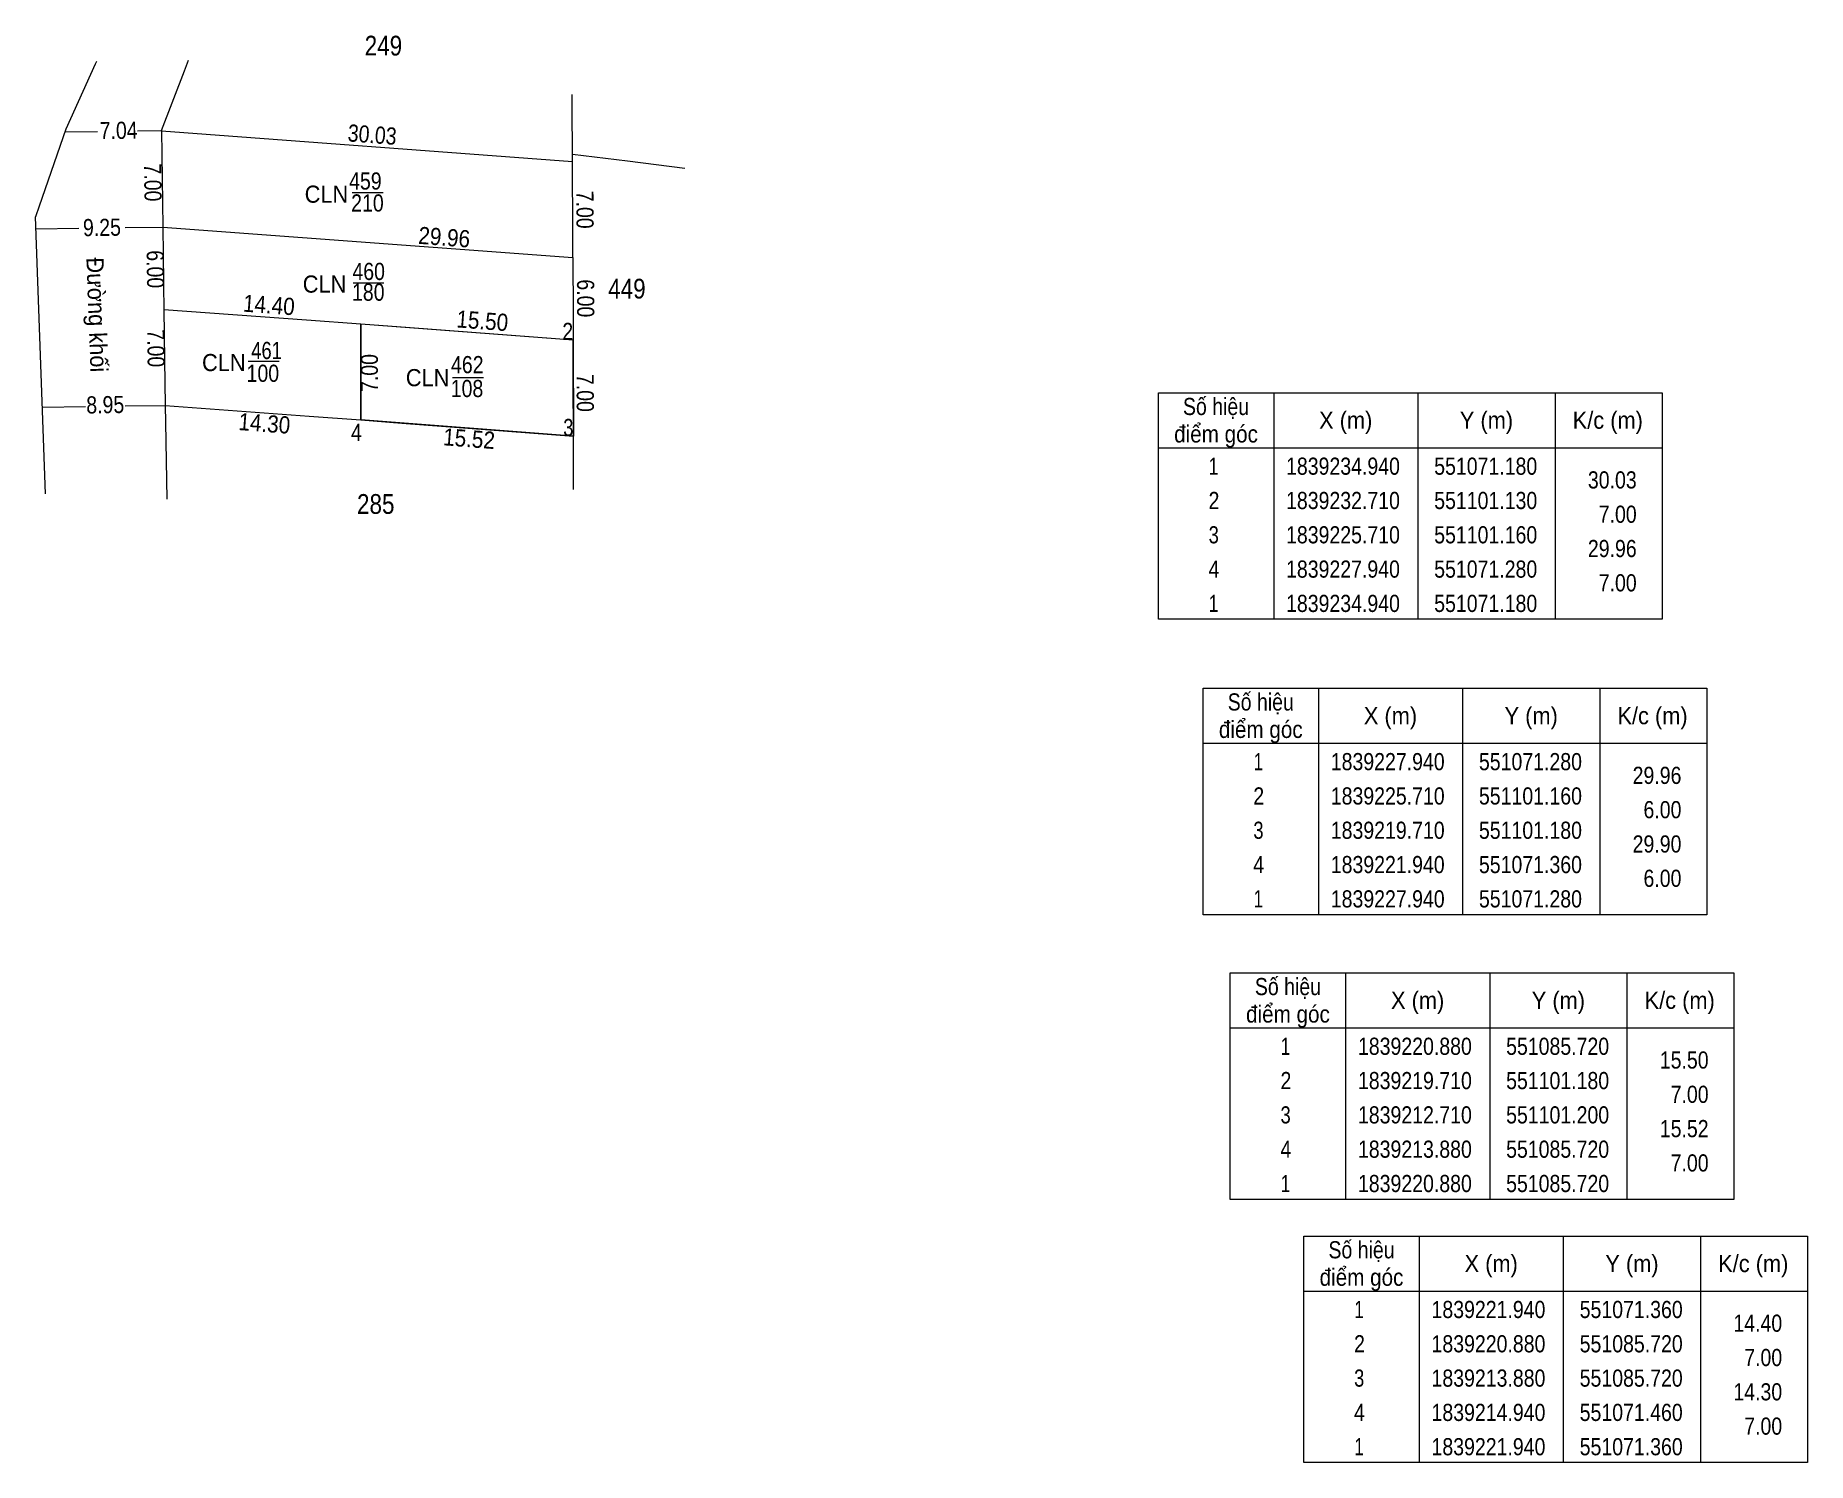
# Model space of a CAD drawing. Header units: metres. Extents: x 550382 to 551191, y 1839138 to 1839277.
# Drawn here: x 551062 to 551191.1, y 1839137.9 to 1839241.9 of the extents above; entities that cross this region are included whole.
import ezdxf
from ezdxf.enums import TextEntityAlignment as Align

# ---------------------------------------------------------------- set-up
doc = ezdxf.new("R2010")
doc.units = ezdxf.units.M
doc.header["$LTSCALE"] = 0.5
doc.linetypes.add('DOTTED', pattern=[1.5, 0.3, -1.2])
for name, color, linetype, lineweight in [('1', 7, 'DOTTED', 13), ('10', 7, 'Continuous', 13), ('23', 7, 'Continuous', 13), ('63', 7, 'Continuous', 13)]:
    doc.layers.add(name, color=color, linetype=linetype, lineweight=lineweight)
doc.layers.add('61', color=7, linetype='Continuous')

msp = doc.modelspace()

# ---------------------------------------------------------------- texts
at = {"layer": '1'}
for s, width, p in [('459', 0.85, (551086.04, 1839230.67)), ('CLN', 0.95, (551083.205, 1839229.71)), ('210', 0.85, (551086.19, 1839229.07)), ('460', 0.85, (551086.28, 1839224.08)), ('CLN', 0.95, (551083.065, 1839223.16)), ('180', 0.85, (551086.25, 1839222.57)), ('461', 0.8, (551078.84, 1839218.32)), ('CLN', 0.95, (551075.725, 1839217.44)), ('100', 0.85, (551078.57, 1839216.66)), ('CLN', 0.95, (551090.575, 1839216.34)), ('462', 0.85, (551093.465, 1839217.29)), ('108', 0.85, (551093.445, 1839215.55)), ('108', 0.85, (551093.445, 1839215.55))]:
    msp.add_text(s, height=1.25, dxfattribs=dict(at, width=width)).set_placement(p, align=Align.CENTER)
at = {"layer": '61', "width": 0.85}
for s, p in [('249', (551085.99, 1839240.44)), ('449', (551103.73, 1839222.73)), ('285', (551085.43, 1839207.04))]:
    msp.add_text(s, height=1.44, dxfattribs=at).set_placement(p)
at = {"layer": '63'}
for s, rotation, width, p in [('7.04', 0.814, 0.85, (551068.0711, 1839234.36)), ('30.03', 355.742, 0.85, (551086.4936, 1839234.0542)), ('7.00', 270.818, 0.85, (551069.9302, 1839231.1789)), ('7.00', 270.246, 0.85, (551101.416, 1839229.2027)), ('9.25', 0.867, 0.85, (551066.8555, 1839227.291)), ('29.96', 355.732, 0.9, (551091.7435, 1839226.5817)), ('Đường khối', 272.098, 0.95, (551065.8624, 1839221.5229)), ('6.00', 270.764, 0.85, (551070.1188, 1839224.8583)), ('6.00', 270.191, 0.85, (551101.4647, 1839222.7421)), ('14.40', 355.778, 0.9, (551078.969, 1839221.6428)), ('15.50', 355.672, 0.9, (551094.5178, 1839220.4894)), ('7.00', 270.818, 0.85, (551070.1602, 1839219.0989)), ('7.00', 90, 0.85, (551086.95, 1839217.305)), ('7.00', 270.164, 0.85, (551101.434, 1839215.8518)), ('8.95', 0.867, 0.85, (551067.0955, 1839214.371)), ('14.30', 355.749, 0.9, (551078.6387, 1839213.0118)), ('15.52', 355.678, 0.9, (551093.5529, 1839211.9))]:
    msp.add_text(s, height=1.25, rotation=rotation, dxfattribs=dict(at, width=width)).set_placement(p, align=Align.CENTER)
for s, width, p in [(' 2', 0.85, (551101.18, 1839219.71)), (' 3', 0.8, (551101.2, 1839212.71)), (' 4', 0.85, (551085.78, 1839212.35)), ('30.03', 0.85, (551178.67, 1839208.89)), ('7.00', 0.85, (551178.67, 1839206.39)), ('29.96', 0.85, (551178.67, 1839203.89)), ('7.00', 0.85, (551178.67, 1839201.39)), ('29.96', 0.85, (551181.93, 1839187.36)), ('6.00', 0.85, (551181.93, 1839184.86)), ('29.90', 0.85, (551181.93, 1839182.36)), ('6.00', 0.85, (551181.93, 1839179.86)), ('15.50', 0.85, (551183.91, 1839166.62)), ('7.00', 0.85, (551183.91, 1839164.12)), ('15.52', 0.85, (551183.91, 1839161.62)), ('7.00', 0.85, (551183.91, 1839159.12)), ('14.40', 0.85, (551189.27, 1839147.44)), ('7.00', 0.85, (551189.27, 1839144.94)), ('14.30', 0.85, (551189.27, 1839142.44)), ('7.00', 0.85, (551189.27, 1839139.94))]:
    msp.add_text(s, height=1.25, dxfattribs=dict(at, width=width)).set_placement(p, align=Align.RIGHT)
for s, width, p in [('Số hiệu', 0.85, (551148.02, 1839214.24)), ('điểm góc', 0.9, (551148.02, 1839212.24)), ('X (m)', 0.95, (551157.47, 1839213.24)), ('Y (m)', 0.95, (551167.725, 1839213.24)), ('K/c (m)', 0.95, (551176.565, 1839213.24)), (' 1', 0.75, (551147.67, 1839209.89)), ('1839234.940', 0.85, (551157.27, 1839209.89)), ('551071.180', 0.85, (551167.67, 1839209.89)), (' 2', 0.85, (551147.675, 1839207.39)), ('1839232.710', 0.85, (551157.27, 1839207.39)), ('551101.130', 0.85, (551167.67, 1839207.39)), (' 3', 0.8, (551147.665, 1839204.89)), ('1839225.710', 0.85, (551157.27, 1839204.89)), ('551101.160', 0.85, (551167.67, 1839204.89)), (' 4', 0.85, (551147.67, 1839202.39)), ('1839227.940', 0.85, (551157.27, 1839202.39)), ('551071.280', 0.85, (551167.67, 1839202.39)), (' 1', 0.75, (551147.67, 1839199.89)), ('1839234.940', 0.85, (551157.27, 1839199.89)), ('551071.180', 0.85, (551167.67, 1839199.89)), ('Số hiệu', 0.85, (551151.28, 1839192.71)), ('điểm góc', 0.9, (551151.28, 1839190.71)), ('X (m)', 0.95, (551160.73, 1839191.71)), ('Y (m)', 0.95, (551170.985, 1839191.71)), ('K/c (m)', 0.95, (551179.825, 1839191.71)), (' 1', 0.75, (551150.93, 1839188.36)), ('1839227.940', 0.85, (551160.53, 1839188.36)), ('551071.280', 0.85, (551170.93, 1839188.36)), (' 2', 0.85, (551150.935, 1839185.86)), ('1839225.710', 0.85, (551160.53, 1839185.86)), ('551101.160', 0.85, (551170.93, 1839185.86)), (' 3', 0.8, (551150.925, 1839183.36)), ('1839219.710', 0.85, (551160.53, 1839183.36)), ('551101.180', 0.85, (551170.93, 1839183.36)), (' 4', 0.85, (551150.93, 1839180.86)), ('1839221.940', 0.85, (551160.53, 1839180.86)), ('551071.360', 0.85, (551170.93, 1839180.86)), (' 1', 0.75, (551150.93, 1839178.36)), ('1839227.940', 0.85, (551160.53, 1839178.36)), ('551071.280', 0.85, (551170.93, 1839178.36)), ('Số hiệu', 0.85, (551153.26, 1839171.97)), ('điểm góc', 0.9, (551153.26, 1839169.97)), ('X (m)', 0.95, (551162.71, 1839170.97)), ('Y (m)', 0.95, (551172.965, 1839170.97)), ('K/c (m)', 0.95, (551181.805, 1839170.97)), (' 1', 0.75, (551152.91, 1839167.62)), ('1839220.880', 0.85, (551162.51, 1839167.62)), ('551085.720', 0.85, (551172.91, 1839167.62)), (' 2', 0.85, (551152.915, 1839165.12)), ('1839219.710', 0.85, (551162.51, 1839165.12)), ('551101.180', 0.85, (551172.91, 1839165.12)), (' 3', 0.8, (551152.905, 1839162.62)), ('1839212.710', 0.85, (551162.51, 1839162.62)), ('551101.200', 0.85, (551172.91, 1839162.62)), (' 4', 0.85, (551152.91, 1839160.12)), ('1839213.880', 0.85, (551162.51, 1839160.12)), ('551085.720', 0.85, (551172.91, 1839160.12)), (' 1', 0.75, (551152.91, 1839157.62)), ('1839220.880', 0.85, (551162.51, 1839157.62)), ('551085.720', 0.85, (551172.91, 1839157.62)), ('Số hiệu', 0.85, (551158.62, 1839152.79)), ('X (m)', 0.95, (551168.07, 1839151.79)), ('Y (m)', 0.95, (551178.325, 1839151.79)), ('K/c (m)', 0.95, (551187.165, 1839151.79)), ('điểm góc', 0.9, (551158.62, 1839150.79)), (' 1', 0.75, (551158.27, 1839148.44)), ('1839221.940', 0.85, (551167.87, 1839148.44)), ('551071.360', 0.85, (551178.27, 1839148.44)), (' 2', 0.85, (551158.275, 1839145.94)), ('1839220.880', 0.85, (551167.87, 1839145.94)), ('551085.720', 0.85, (551178.27, 1839145.94)), (' 3', 0.8, (551158.265, 1839143.44)), ('1839213.880', 0.85, (551167.87, 1839143.44)), ('551085.720', 0.85, (551178.27, 1839143.44)), (' 4', 0.85, (551158.27, 1839140.94)), ('1839214.940', 0.85, (551167.87, 1839140.94)), ('551071.460', 0.85, (551178.27, 1839140.94)), (' 1', 0.75, (551158.27, 1839138.44)), ('1839221.940', 0.85, (551167.87, 1839138.44)), ('551071.360', 0.85, (551178.27, 1839138.44))]:
    msp.add_text(s, height=1.25, dxfattribs=dict(at, width=width)).set_placement(p, align=Align.CENTER)

# ---------------------------------------------------------------- linework, layer by layer
at = {"layer": '1', "linetype": 'Continuous'}
msp.add_lwpolyline([(551085.72, 1839220.88), (551101.18, 1839219.71), (551101.2, 1839212.71), (551085.72, 1839213.88)], close=True, dxfattribs=at)
at = {"layer": '10'}
for p, q in [((551101.11, 1839237.32), (551101.11, 1839237.6)), ((551101.15, 1839227.68), (551101.11, 1839237.32)), ((551064.14, 1839234.88), (551066.52, 1839234.91)), ((551069.44, 1839234.96), (551071.18, 1839234.98)), ((551071.18, 1839234.94), (551101.13, 1839232.71)), ((551068.53, 1839227.9), (551071.28, 1839227.94)), ((551071.28, 1839227.94), (551101.16, 1839225.71)), ((551062.03, 1839227.8), (551065.16, 1839227.85)), ((551101.16, 1839225.71), (551101.15, 1839227.68)), ((551101.16, 1839225.71), (551101.17, 1839221.62)), ((551085.72, 1839220.88), (551085.72, 1839216.18)), ((551085.72, 1839220.88), (551089.31, 1839220.61)), ((551089.31, 1839220.61), (551101.18, 1839219.71)), ((551085.72, 1839216.18), (551085.72, 1839213.88)), ((551062.51, 1839214.82), (551065.65, 1839214.86)), ((551068.53, 1839214.9), (551071.46, 1839214.94)), ((551085.72, 1839213.88), (551088.7, 1839213.65)), ((551088.7, 1839213.65), (551101.2, 1839212.71))]:
    msp.add_line(p, q, dxfattribs=at)
for points in [[(551071.36, 1839221.94), (551081.76, 1839221.17), (551085.72, 1839220.88)], [(551101.17, 1839221.62), (551101.17, 1839220.82), (551101.18, 1839219.71)], [(551101.2, 1839212.71), (551101.19, 1839216.68), (551101.18, 1839219.71)], [(551071.46, 1839214.94), (551081.95, 1839214.16), (551085.72, 1839213.88)]]:
    msp.add_lwpolyline(points, dxfattribs=at)
at = {"layer": '23'}
for p, q in [((551072.86, 1839239.33), (551073.15, 1839240.09)), ((551071.18, 1839234.98), (551072.86, 1839239.33)), ((551064.21, 1839235.08), (551062.27, 1839229.46)), ((551062.27, 1839229.46), (551062, 1839228.69)), ((551062.74, 1839208.49), (551062, 1839228.69)), ((551071.34, 1839223.67), (551071.36, 1839221.94)), ((551071.36, 1839221.94), (551071.41, 1839218.26)), ((551071.41, 1839218.26), (551071.46, 1839214.94)), ((551071.46, 1839214.94), (551071.48, 1839213.69)), ((551071.48, 1839213.69), (551071.57, 1839208.1))]:
    msp.add_line(p, q, dxfattribs=at)
for points in [[(551066.44, 1839240), (551066.35, 1839239.8), (551064.21, 1839235.08)], [(551071.18, 1839234.98), (551071.25, 1839229.73), (551071.28, 1839227.94)], [(551109.31, 1839232.21), (551105.15, 1839232.73), (551101.13, 1839233.23)], [(551071.28, 1839227.94), (551071.34, 1839223.95), (551071.34, 1839223.67)], [(551101.21, 1839208.82), (551101.21, 1839209.75), (551101.2, 1839212.71)]]:
    msp.add_lwpolyline(points, dxfattribs=at)
at = {"layer": '63'}
for p, q in [((551085.08, 1839230.46), (551087.33, 1839230.46)), ((551085.14, 1839223.88), (551087.39, 1839223.88)), ((551077.5, 1839218.16), (551079.75, 1839218.16)), ((551092.39, 1839216.98), (551094.64, 1839216.98)), ((551152.22, 1839215.86), (551152.22, 1839199.36)), ((551162.72, 1839215.86), (551162.72, 1839199.36)), ((551172.72, 1839215.86), (551172.72, 1839199.36)), ((551143.82, 1839211.86), (551180.52, 1839211.86)), ((551155.48, 1839194.33), (551155.48, 1839177.83)), ((551165.98, 1839194.33), (551165.98, 1839177.83)), ((551175.98, 1839194.33), (551175.98, 1839177.83)), ((551147.08, 1839190.33), (551183.78, 1839190.33)), ((551157.46, 1839173.59), (551157.46, 1839157.09)), ((551167.96, 1839173.59), (551167.96, 1839157.09)), ((551177.96, 1839173.59), (551177.96, 1839157.09)), ((551149.06, 1839169.59), (551185.76, 1839169.59)), ((551162.82, 1839154.41), (551162.82, 1839137.91)), ((551173.32, 1839154.41), (551173.32, 1839137.91)), ((551183.32, 1839154.41), (551183.32, 1839137.91)), ((551154.42, 1839150.41), (551191.12, 1839150.41))]:
    msp.add_line(p, q, dxfattribs=at)
for points in [[(551143.82, 1839215.86), (551180.52, 1839215.86), (551180.52, 1839199.36), (551143.82, 1839199.36)], [(551147.08, 1839194.33), (551183.78, 1839194.33), (551183.78, 1839177.83), (551147.08, 1839177.83)], [(551149.06, 1839173.59), (551185.76, 1839173.59), (551185.76, 1839157.09), (551149.06, 1839157.09)], [(551154.42, 1839154.41), (551191.12, 1839154.41), (551191.12, 1839137.91), (551154.42, 1839137.91)]]:
    msp.add_lwpolyline(points, close=True, dxfattribs=at)

msp.set_redraw_order([(e.dxf.handle, doc.entitydb.next_handle()) for e in msp.query("TEXT MTEXT ATTDEF DIMENSION ARC_DIMENSION")])  # texts and dimensions are drawn at this point

doc.saveas('drawing.dxf')
